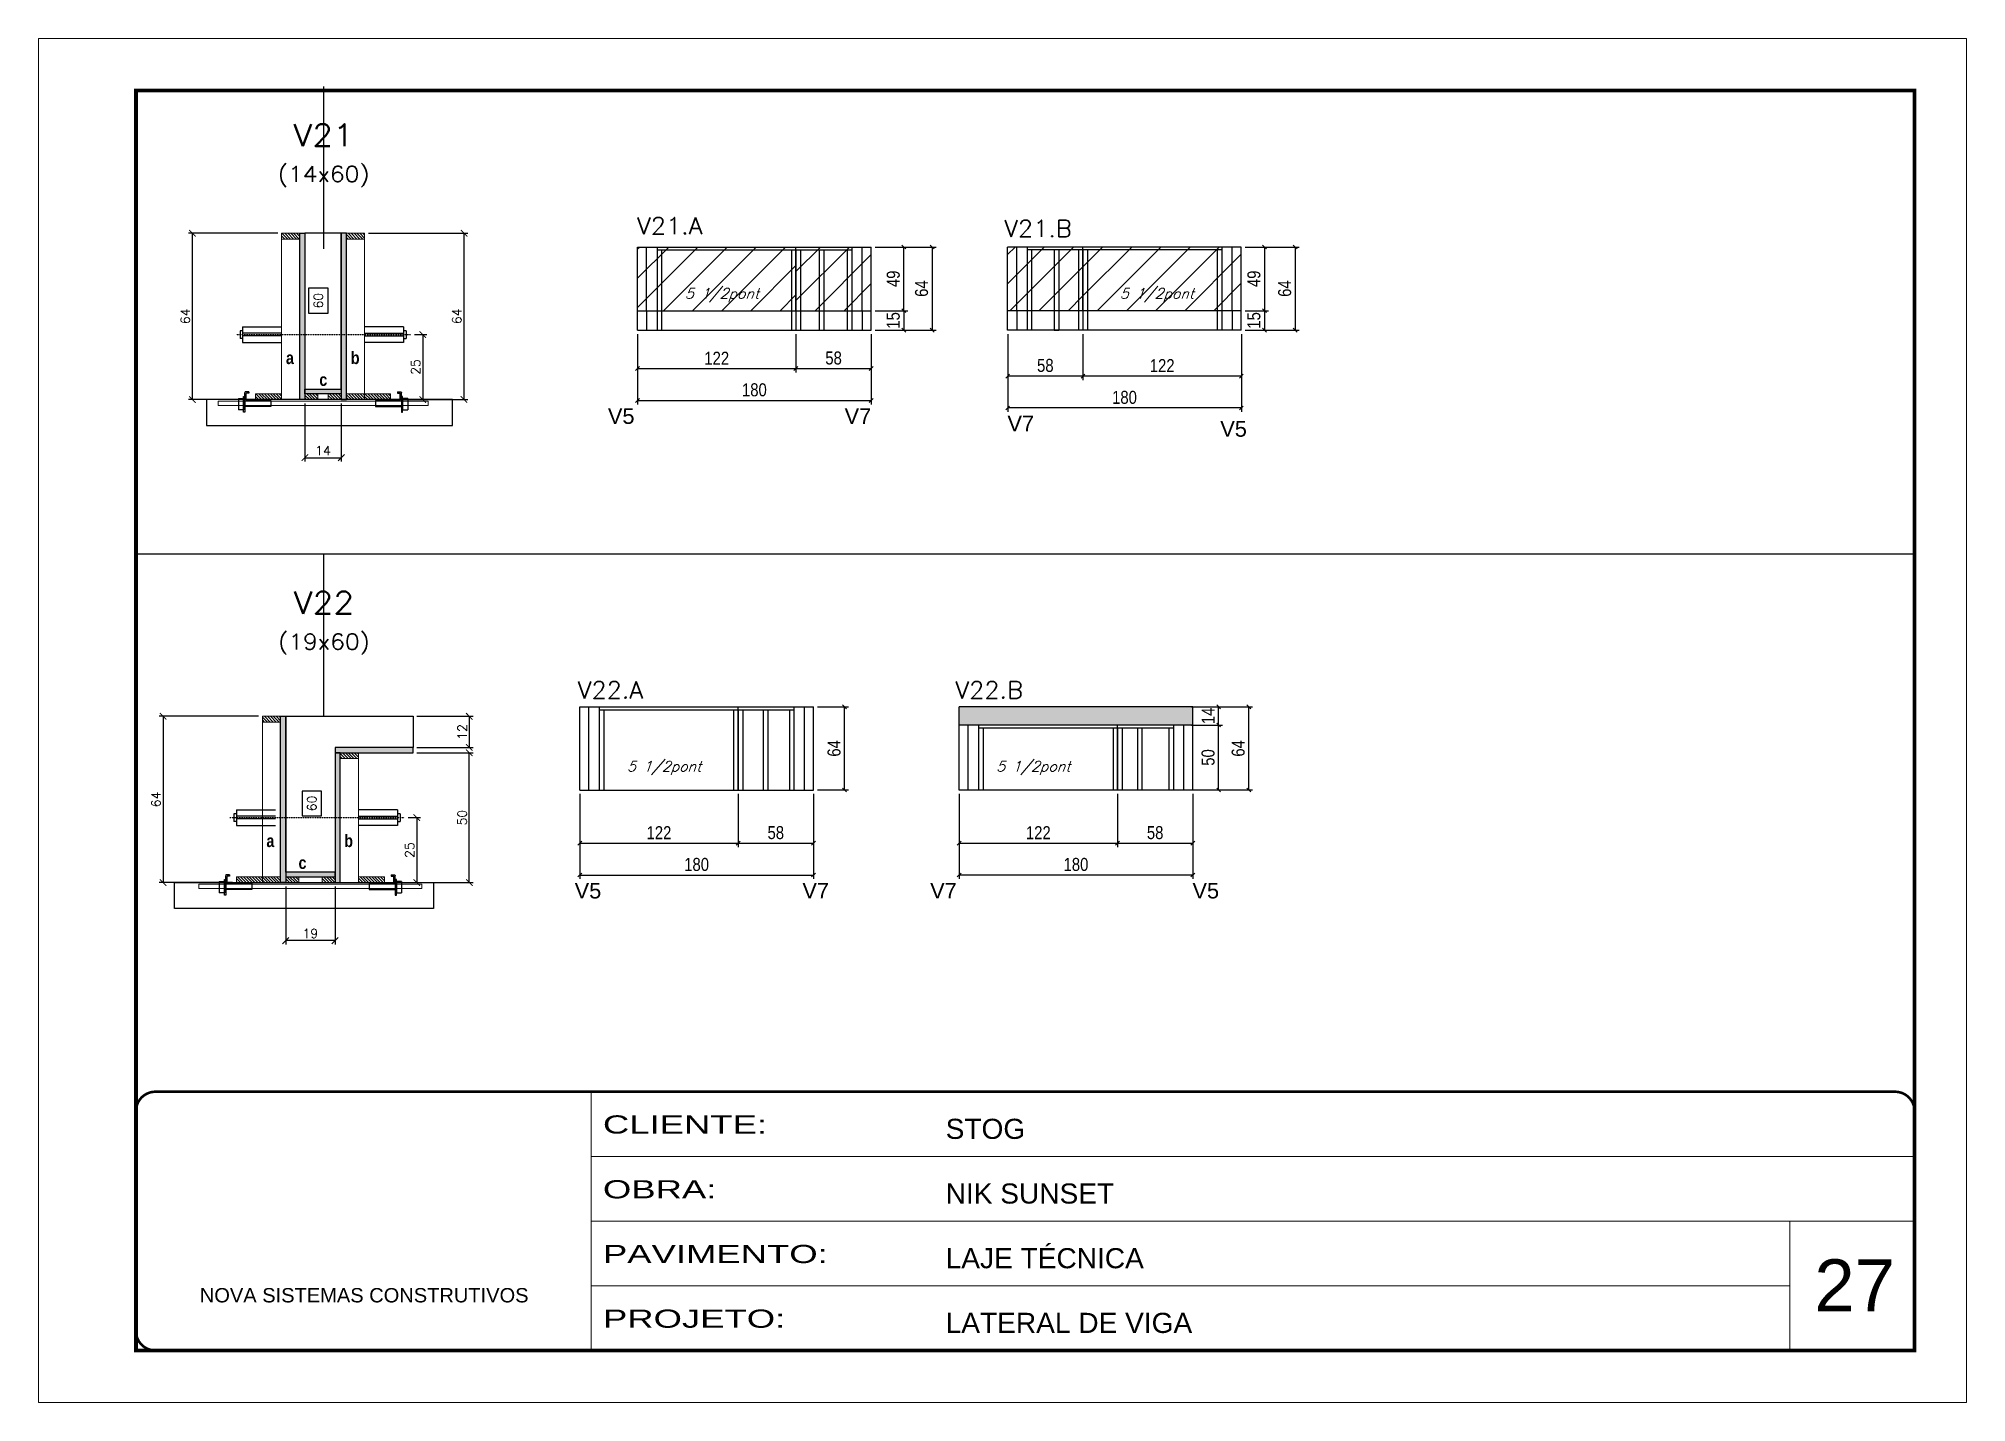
# Model space of a CAD drawing. Extents: x -10448 to -1189, y -11772 to 17235.
# Drawn here: x -7265 to -5780, y 8903 to 9953 of the extents above; entities that cross this region are included whole.
import ezdxf
from ezdxf.enums import TextEntityAlignment as Align

# ---------------------------------------------------------------- set-up
doc = ezdxf.new("R2010")
doc.units = 0
for name, pattern in [('CONTINUO', [0]), ('DASHED', [0.75, 0.5, -0.25]), ('HIDDEN', [0.375, 0.25, -0.125])]:
    doc.linetypes.add(name, pattern=pattern)
for name, color, linetype in [('5', 5, 'Continuous'), ('barrote', 251, 'Continuous'), ('COTA', 241, 'Continuous'), ('Cota Seção (2x)', 4, 'Continuous'), ('detalhes', 4, 'Continuous'), ('Painéis', 200, 'Continuous'), ('presilha', 1, 'Continuous'), ('SARR_2.2x7', 40, 'Continuous'), ('SARR_3.5x7', 81, 'Continuous'), ('TENSOR', 3, 'Continuous'), ('texto', 7, 'Continuous'), ('Texto de Titulo', 7, 'Continuous'), ('Texto Qtd Sarr', 242, 'Continuous')]:
    doc.layers.add(name, color=color, linetype=linetype)
for name, color, linetype, lineweight in [('CARIMBO', 255, 'Continuous', 9), ('CONCRETO', 251, 'Continuous', 25), ('Folhas', 255, 'Continuous', 9), ('Hachura', 251, 'Continuous', 9), ('Madeira', 126, 'Continuous', 18), ('SARRAFO DE PRESSAO', 251, 'DASHED', 9), ('SCO-___-LAJ', 2, 'Continuous', 0), ('Texto Seção', 7, 'Continuous', 15)]:
    doc.layers.add(name, color=color, linetype=linetype, lineweight=lineweight)
doc.styles.add('ARIAL', font='arial.ttf')
doc.styles.add('COTA TECNICA', font='techl___.ttf', dxfattribs={"height": 10})
doc.styles.add('REGUA-120', font='ROMANS.shx', dxfattribs={"height": 15})
doc.styles.add('Romans', font='romans.shx')
doc.styles.get("Standard").update_dxf_attribs({"font": 'arial.ttf'})
doc.styles.add('TECNICA', font='techb___.ttf', dxfattribs={"height": 10})
doc.styles.add('Tecnologia', font='')
doc.styles.get('Tecnologia').set_extended_font_data('Forgotten Futurist')
doc.dimstyles.new('Cota Seção (2x)', dxfattribs={"dimtxt": 7, "dimasz": 5, "dimexe": 3, "dimexo": 3, "dimgap": 2, "dimtad": 3, "dimdec": 1, "dimlfac": 0.5, "dimzin": 12, "dimdsep": 46, "dimtxsty": 'Romans', "dimblk": 'ARCHTICK', "dimcen": 0, "dimclrd": 4, "dimclre": 4, "dimclrt": 1, "dimadec": 1, "dimazin": 3, "dimtfac": 1, "dimtdec": 1, "dimtmove": 0, "dimatfit": 3, "dimldrblk": 'OBLIQUE', "dimfxl": 1, "dimtolj": 1, "dimtzin": 12, "dimarcsym": 0})
doc.dimstyles.new('Cota Seção interna', dxfattribs={"dimtxt": 7, "dimasz": 6, "dimexe": 0.18, "dimexo": 2, "dimgap": -4, "dimtad": 3, "dimdec": 1, "dimlfac": 0.5, "dimzin": 12, "dimdsep": 46, "dimtxsty": 'Romans', "dimblk": 'ARCHTICK', "dimcen": 0.09, "dimse1": 1, "dimse2": 1, "dimsd1": 1, "dimsd2": 1, "dimclrd": 180, "dimclre": 5, "dimclrt": 1, "dimadec": 0, "dimazin": 3, "dimtfac": 1, "dimtdec": 1, "dimtofl": 0, "dimtmove": 0, "dimatfit": 3, "dimldrblk": 'ARCHTICK', "dimfxl": 1, "dimtolj": 1, "dimtzin": 0, "dimarcsym": 0})
doc.dimstyles.new('PAINEL', dxfattribs={"dimtxt": 10, "dimasz": 3, "dimexe": 3, "dimexo": 3, "dimgap": 3, "dimtad": 1, "dimdec": 1, "dimzin": 12, "dimdsep": 46, "dimtxsty": 'COTA TECNICA', "dimblk1": 'OBLIQUE', "dimblk2": 'OBLIQUE', "dimsah": 1, "dimcen": 0.9, "dimclrd": 4, "dimclre": 4, "dimclrt": 240, "dimadec": 1, "dimazin": 3, "dimtfac": 1, "dimtdec": 1, "dimtmove": 0, "dimatfit": 3, "dimfxl": 1, "dimtolj": 1, "dimtzin": 12, "dimarcsym": 0})
pattern_1 = [(45, (-136499.044, -14900.686), (-11.2253202, 11.2253202), [])]
pattern_2 = [(315, (15499.9627, 1073.3594), (1.12253202, 1.12253202), [])]

msp = doc.modelspace()

# ---------------------------------------------------------------- texts
at = {"layer": '5', "linetype": 'Continuous'}
for s, rotation, p in [('V5', 0.00004, (-6826.23, 9656.13)), ('V7', 0.00004, (-6643.9, 9656.13)), ('V7', 359.99996, (-6518.47, 9650.39)), ('V5', 0.00004, (-6354.53, 9646.25)), ('V5', 0.00004, (-6851.84, 9290.76)), ('V7', 0.00004, (-6676.41, 9290.76)), ('V7', 359.99996, (-6578.01, 9290.76)), ('V5', 359.99996, (-6375.96, 9290.76))]:
    msp.add_text(s, height=12, rotation=rotation, dxfattribs=at).set_placement(p)
at = {"layer": 'CARIMBO', "style": 'ARIAL'}
msp.add_text('27', height=40, dxfattribs=at).set_placement((-5896.92, 8972.92))
at = {"layer": 'detalhes', "style": 'TECNICA'}
for s, p in [('b', (-7024.25, 9702.2)), ('a', (-7074.21, 9702.19)), ('c', (-7048.51, 9685.36)), ('a', (-7089.28, 9330.33)), ('b', (-7029.31, 9330.34)), ('c', (-7064.54, 9313.5))]:
    msp.add_text(s, height=9.6, dxfattribs=at).set_placement(p)
at = {"layer": 'texto', "color": 2, "char_height": 8, "attachment_point": 5, "style": 'Romans'}
for insert in [(-6738.39, 9755.23), (-6403.35, 9755.23), (-6782.92, 9391.2), (-6498.57, 9391.2)]:
    msp.add_mtext('{\\Q19;\\C256;5 1/2pont}', dxfattribs=dict(at, insert=insert))
at = {"layer": 'Texto Seção', "style": 'REGUA-120', "width": 1.05}
for s, p in [('V21.A', (-6803.72, 9802.13)), ('V21.B', (-6520.93, 9800.02)), ('V22.A', (-6849.42, 9444.81)), ('V22.B', (-6558.51, 9444.81))]:
    msp.add_text(s, height=13, dxfattribs=at).set_placement(p)

# ---------------------------------------------------------------- blocks, each defined once
blk = doc.blocks.new('9999999999')
at = {"color": 30, "linetype": 'CONTINUO'}
for p, q in [((98564.6, 34230.2), (98564.6, 34429.4)), ((98564.6, 34379.6), (99584, 34379.6)), ((98564.6, 34329.8), (99488, 34329.8)), ((99584, 34329.8), (99488, 34329.8)), ((99488, 34329.8), (99488, 34230.2)), ((98564.6, 34280), (99488, 34280))]:
    blk.add_line(p, q, dxfattribs=at)
at = {"color": 30, "linetype": 'CONTINUO', "const_width": 2}
blk.add_lwpolyline([(99584, 34230.2), (99584, 34414.4, 0.414214), (99569, 34429.4), (98229, 34429.4, 0.414214), (98214, 34414.4), (98214, 34245.2, 0.414214), (98229, 34230.2), (99584, 34230.2)], format="xyb", dxfattribs=at)
at = {"layer": 'Folhas'}
blk.add_lwpolyline([(98139, 34190.2), (99624, 34190.2), (99624, 35240.2), (98139, 35240.2)], close=True, dxfattribs=at)
at = {"layer": 'Folhas', "color": 30, "const_width": 3}
blk.add_lwpolyline([(98214, 34230.2), (99584, 34230.2), (99584, 35200.2), (98214, 35200.2)], close=True, dxfattribs=at)
at = {"color": 7, "linetype": 'Continuous', "ltscale": 5, "style": 'ARIAL'}
for s, height, p in [('STOG', 15.48, (98837.7, 34393.1)), ('NIK SUNSET', 15.48, (98837.7, 34343.3)), ('LAJE TÉCNICA', 15.483, (98837.7, 34293.5)), ('NOVA SISTEMAS CONSTRUTIVOS', 11.059, (98263.2, 34267.2)), ('LATERAL DE VIGA', 15.483, (98837.7, 34243.7))]:
    blk.add_text(s, height=height, dxfattribs=at).set_placement(p)
at = {"layer": 'Folhas', "color": 7, "style": 'Tecnologia', "width": 1.5}
for s, p in [('CLIENTE:', (98573.7, 34397.2)), ('OBRA:', (98573.7, 34347.3)), ('PAVIMENTO:', (98573.7, 34297.5)), ('PROJETO:', (98573.7, 34247.7))]:
    blk.add_text(s, height=14, dxfattribs=at).set_placement(p)
blk = doc.blocks.new('_ArchTick')
at = {"color": 0, "linetype": 'ByBlock', "const_width": 0.15}
blk.add_lwpolyline([(-0.5, -0.5), (0.5, 0.5)], dxfattribs=at)
blk = doc.blocks.new('*D825')
at = {"layer": 'COTA', "color": 4, "lineweight": -2, "transparency": 16777216}
for p, q in [((-7080.6, 9802.9), (-7149.3, 9802.9)), ((-7146.3, 9674.9), (-7146.3, 9802.9)), ((-7100.6, 9674.9), (-7149.3, 9674.9))]:
    blk.add_line(p, q, dxfattribs=at)
at = {"layer": 'Defpoints', "color": 0, "transparency": 16777216}
for p in [(-7146.3, 9802.9), (-7077.6, 9802.9), (-7097.6, 9674.9)]:
    blk.add_point(p, dxfattribs=at)
at = {"layer": 'COTA', "color": 4, "lineweight": -2, "transparency": 16777216, "xscale": 5, "yscale": 5, "zscale": 5}
for p, rotation in [((-7146.3, 9802.9), 90), ((-7146.3, 9674.9), 270)]:
    blk.add_blockref('_ArchTick', p, dxfattribs=dict(at, rotation=rotation))
at = {"layer": 'COTA', "color": 1, "transparency": 16777216, "insert": (-7151.8, 9738.9), "char_height": 7, "attachment_point": 5, "rotation": 90, "style": 'Romans'}
blk.add_mtext('\\A1;64', dxfattribs=at)
blk = doc.blocks.new('_Oblique')
at = {"color": 0, "linetype": 'ByBlock', "lineweight": -2}
blk.add_line((-0.5, -0.5), (0.5, 0.5), dxfattribs=at)
blk = doc.blocks.new('*D826')
at = {"layer": 'Cota Seção (2x)', "color": 180, "lineweight": -2, "transparency": 16777216}
for p, q in [((-7041.8, 9760.5), (-7056.8, 9760.5)), ((-7056.8, 9760.5), (-7056.8, 9741.5)), ((-7041.8, 9741.5), (-7041.8, 9760.5)), ((-7056.8, 9741.5), (-7041.8, 9741.5))]:
    blk.add_line(p, q, dxfattribs=at)
at = {"layer": 'Defpoints', "color": 0, "transparency": 16777216}
for p in [(-7059.6, 9802.9), (-7037.8, 9802.9), (-7059.6, 9682.9)]:
    blk.add_point(p, dxfattribs=at)
at = {"layer": 'Cota Seção (2x)', "color": 1, "transparency": 16777216, "insert": (-7049.3, 9751), "char_height": 7, "attachment_point": 5, "rotation": 90, "style": 'Romans'}
blk.add_mtext('\\A1;60', dxfattribs=at)
blk = doc.blocks.new('*D827')
at = {"layer": 'COTA', "color": 4, "lineweight": -2, "transparency": 16777216}
for p, q in [((-7010.6, 9802.9), (-6934.1, 9802.9)), ((-6937.1, 9802.9), (-6937.1, 9674.9)), ((-6990.6, 9674.9), (-6934.1, 9674.9))]:
    blk.add_line(p, q, dxfattribs=at)
at = {"layer": 'Defpoints', "color": 0, "transparency": 16777216}
for p in [(-7013.6, 9802.9), (-6993.6, 9674.9), (-6937.1, 9674.9)]:
    blk.add_point(p, dxfattribs=at)
at = {"layer": 'COTA', "color": 4, "lineweight": -2, "transparency": 16777216, "xscale": 5, "yscale": 5, "zscale": 5}
for p, rotation in [((-6937.1, 9802.9), 90), ((-6937.1, 9674.9), 270)]:
    blk.add_blockref('_ArchTick', p, dxfattribs=dict(at, rotation=rotation))
at = {"layer": 'COTA', "color": 1, "transparency": 16777216, "insert": (-6942.6, 9738.9), "char_height": 7, "attachment_point": 5, "rotation": 90, "style": 'Romans'}
blk.add_mtext('\\A1;64', dxfattribs=at)
blk = doc.blocks.new('PRESILHA METÁLICA 1')
at = {"layer": 'presilha'}
for p, q in [((0, 13), (6, 13)), ((0, 13), (0, 0)), ((6, 0), (0, 0)), ((6, 15.5), (7.5, 15.5)), ((6, -2.5), (6, 15.5)), ((6, 13), (6, 0)), ((7.5, 10.6), (7.5, 19.9)), ((7.5, 15.5), (7.5, -2.5)), ((37.5, 4.1), (7.5, 4.1)), ((12, 21), (8.6, 21)), ((9, 11.6), (9, 18.9)), ((12, 19.5), (9.6, 19.5)), ((37.5, 11), (9.6, 11)), ((12, 21), (12, 19.5)), ((37.5, 11), (37.5, 4.1)), ((7.5, -2.5), (6, -2.5))]:
    blk.add_line(p, q, dxfattribs=at)
for centre, radius, start, end in [((8.6, 19.9), 1.14, 90, 180), ((9.6, 18.9), 0.57, 90, 180), ((9.6, 11.6), 0.57, 180, 270)]:
    blk.add_arc(centre, radius, start, end, dxfattribs=at)
blk = doc.blocks.new('*D828')
at = {"layer": 'COTA', "color": 4, "lineweight": -2, "transparency": 16777216}
for p, q in [((-7059.6, 9671.9), (-7059.6, 9627.1)), ((-7031.6, 9671.9), (-7031.6, 9627.1)), ((-7059.6, 9630.1), (-7031.6, 9630.1))]:
    blk.add_line(p, q, dxfattribs=at)
at = {"layer": 'Defpoints', "color": 0, "transparency": 16777216}
for p in [(-7059.6, 9674.9), (-7031.6, 9674.9), (-7031.6, 9630.1)]:
    blk.add_point(p, dxfattribs=at)
at = {"layer": 'COTA', "color": 4, "lineweight": -2, "transparency": 16777216, "xscale": 5, "yscale": 5, "zscale": 5, "rotation": 180}
blk.add_blockref('_ArchTick', (-7059.6, 9630.1), dxfattribs=at)
at = {"layer": 'COTA', "color": 4, "lineweight": -2, "transparency": 16777216, "xscale": 5, "yscale": 5, "zscale": 5}
blk.add_blockref('_ArchTick', (-7031.6, 9630.1), dxfattribs=at)
at = {"layer": 'COTA', "color": 1, "transparency": 16777216, "insert": (-7045.6, 9635.6), "char_height": 7, "attachment_point": 5, "style": 'Romans'}
blk.add_mtext('\\A1;14', dxfattribs=at)
blk = doc.blocks.new('*D837')
at = {"layer": 'COTA', "color": 4, "lineweight": -2, "transparency": 16777216}
for p, q in [((-6975.3, 9724.9), (-6965.8, 9724.9)), ((-6968.8, 9724.9), (-6968.8, 9674.9)), ((-6990.6, 9674.9), (-6965.8, 9674.9))]:
    blk.add_line(p, q, dxfattribs=at)
at = {"layer": 'Defpoints', "color": 0, "transparency": 16777216}
for p in [(-6978.3, 9724.9), (-6993.6, 9674.9), (-6968.8, 9674.9)]:
    blk.add_point(p, dxfattribs=at)
at = {"layer": 'COTA', "color": 4, "lineweight": -2, "transparency": 16777216, "xscale": 5, "yscale": 5, "zscale": 5}
for p, rotation in [((-6968.8, 9724.9), 90), ((-6968.8, 9674.9), 270)]:
    blk.add_blockref('_ArchTick', p, dxfattribs=dict(at, rotation=rotation))
at = {"layer": 'COTA', "color": 1, "transparency": 16777216, "insert": (-6974.3, 9699.9), "char_height": 7, "attachment_point": 5, "rotation": 90, "style": 'Romans'}
blk.add_mtext('\\A1;25', dxfattribs=at)
blk = doc.blocks.new('titulo1')
at = {"layer": 'Defpoints', "color": 252, "linetype": 'HIDDEN', "ltscale": 2}
blk.add_line((0, 0), (0, 125), dxfattribs=at)
at = {"layer": 'Defpoints', "style": 'Romans', "oblique": 15}
blk.add_attdef('FOLHA', text='', height=10, dxfattribs=at).set_placement((0, 15.6), align=Align.MIDDLE_CENTER)
at = {"layer": 'Texto Qtd Sarr', "color": 3, "style": 'Romans', "oblique": 15}
for tag, height, p in [('TITULO', 17, (0, 71.4)), ('SEÇÃO', 12, (0, 41.5))]:
    blk.add_attdef(tag, text='', height=height, dxfattribs=at).set_placement(p, align=Align.MIDDLE_CENTER)
blk = doc.blocks.new('*D829')
at = {"layer": 'COTA', "color": 4, "linetype": 'ByBlock', "lineweight": -2, "transparency": 16777216}
for p, q in [((-6803.4, 9725.3), (-6803.4, 9695.7)), ((-6681.4, 9725.3), (-6681.4, 9695.7)), ((-6803.4, 9698.7), (-6681.4, 9698.7))]:
    blk.add_line(p, q, dxfattribs=at)
at = {"layer": 'Defpoints', "color": 0, "linetype": 'ByBlock', "transparency": 16777216}
for p in [(-6803.4, 9728.3), (-6681.4, 9728.3), (-6681.4, 9698.7)]:
    blk.add_point(p, dxfattribs=at)
at = {"layer": 'COTA', "color": 4, "linetype": 'ByBlock', "lineweight": -2, "transparency": 16777216, "xscale": 3, "yscale": 3, "zscale": 3, "rotation": 180}
blk.add_blockref('_Oblique', (-6803.4, 9698.7), dxfattribs=at)
at = {"layer": 'COTA', "color": 4, "linetype": 'ByBlock', "lineweight": -2, "transparency": 16777216, "xscale": 3, "yscale": 3, "zscale": 3}
blk.add_blockref('_Oblique', (-6681.4, 9698.7), dxfattribs=at)
at = {"layer": 'COTA', "color": 240, "linetype": 'ByBlock', "transparency": 16777216, "insert": (-6742.4, 9706.7), "char_height": 10, "attachment_point": 5, "style": 'COTA TECNICA'}
blk.add_mtext('\\A1;122', dxfattribs=at)
blk = doc.blocks.new('*D830')
at = {"layer": 'COTA', "color": 4, "linetype": 'ByBlock', "lineweight": -2, "transparency": 16777216}
for p, q in [((-6681.4, 9725.3), (-6681.4, 9695.7)), ((-6623.4, 9725.3), (-6623.4, 9695.7)), ((-6681.4, 9698.7), (-6623.4, 9698.7))]:
    blk.add_line(p, q, dxfattribs=at)
at = {"layer": 'Defpoints', "color": 0, "linetype": 'ByBlock', "transparency": 16777216}
for p in [(-6681.4, 9728.3), (-6623.4, 9728.3), (-6623.4, 9698.7)]:
    blk.add_point(p, dxfattribs=at)
at = {"layer": 'COTA', "color": 4, "linetype": 'ByBlock', "lineweight": -2, "transparency": 16777216, "xscale": 3, "yscale": 3, "zscale": 3, "rotation": 180}
blk.add_blockref('_Oblique', (-6681.4, 9698.7), dxfattribs=at)
at = {"layer": 'COTA', "color": 4, "linetype": 'ByBlock', "lineweight": -2, "transparency": 16777216, "xscale": 3, "yscale": 3, "zscale": 3}
blk.add_blockref('_Oblique', (-6623.4, 9698.7), dxfattribs=at)
at = {"layer": 'COTA', "color": 240, "linetype": 'ByBlock', "transparency": 16777216, "insert": (-6652.4, 9706.8), "char_height": 10, "attachment_point": 5, "style": 'COTA TECNICA'}
blk.add_mtext('\\A1;58', dxfattribs=at)
blk = doc.blocks.new('*D831')
at = {"layer": 'COTA', "color": 4, "linetype": 'ByBlock', "lineweight": -2, "transparency": 16777216}
for p, q in [((-6803.4, 9725.3), (-6803.4, 9671.1)), ((-6623.4, 9725.3), (-6623.4, 9671.1)), ((-6803.4, 9674.1), (-6623.4, 9674.1))]:
    blk.add_line(p, q, dxfattribs=at)
at = {"layer": 'Defpoints', "color": 0, "linetype": 'ByBlock', "transparency": 16777216}
for p in [(-6803.4, 9728.3), (-6623.4, 9728.3), (-6623.4, 9674.1)]:
    blk.add_point(p, dxfattribs=at)
at = {"layer": 'COTA', "color": 4, "linetype": 'ByBlock', "lineweight": -2, "transparency": 16777216, "xscale": 3, "yscale": 3, "zscale": 3, "rotation": 180}
blk.add_blockref('_Oblique', (-6803.4, 9674.1), dxfattribs=at)
at = {"layer": 'COTA', "color": 4, "linetype": 'ByBlock', "lineweight": -2, "transparency": 16777216, "xscale": 3, "yscale": 3, "zscale": 3}
blk.add_blockref('_Oblique', (-6623.4, 9674.1), dxfattribs=at)
at = {"layer": 'COTA', "color": 240, "linetype": 'ByBlock', "transparency": 16777216, "insert": (-6713.4, 9682.3), "char_height": 10, "attachment_point": 5, "style": 'COTA TECNICA'}
blk.add_mtext('\\A1;180', dxfattribs=at)
blk = doc.blocks.new('*D832')
at = {"layer": 'COTA', "color": 4, "linetype": 'ByBlock', "lineweight": -2, "transparency": 16777216}
for p, q in [((-6620.4, 9792.3), (-6595.3, 9792.3)), ((-6598.3, 9743.3), (-6598.3, 9792.3)), ((-6620.4, 9743.3), (-6595.3, 9743.3))]:
    blk.add_line(p, q, dxfattribs=at)
at = {"layer": 'Defpoints', "color": 0, "linetype": 'ByBlock', "transparency": 16777216}
for p in [(-6623.4, 9792.3), (-6598.3, 9792.3), (-6623.4, 9743.3)]:
    blk.add_point(p, dxfattribs=at)
at = {"layer": 'COTA', "color": 4, "linetype": 'ByBlock', "lineweight": -2, "transparency": 16777216, "xscale": 3, "yscale": 3, "zscale": 3}
for p, rotation in [((-6598.3, 9792.3), 90), ((-6598.3, 9743.3), 270)]:
    blk.add_blockref('_Oblique', p, dxfattribs=dict(at, rotation=rotation))
at = {"layer": 'COTA', "color": 240, "linetype": 'ByBlock', "transparency": 16777216, "insert": (-6606.4, 9767.8), "char_height": 10, "attachment_point": 5, "rotation": 90, "style": 'COTA TECNICA'}
blk.add_mtext('\\A1;49', dxfattribs=at)
blk = doc.blocks.new('*D833')
at = {"layer": 'COTA', "color": 4, "linetype": 'ByBlock', "lineweight": -2, "transparency": 16777216}
for p, q in [((-6460.3, 9725.3), (-6460.3, 9689.9)), ((-6338.3, 9725.3), (-6338.3, 9689.9)), ((-6338.3, 9692.9), (-6460.3, 9692.9))]:
    blk.add_line(p, q, dxfattribs=at)
at = {"layer": 'Defpoints', "color": 0, "linetype": 'ByBlock', "transparency": 16777216}
for p in [(-6460.3, 9728.3), (-6338.3, 9728.3), (-6460.3, 9692.9)]:
    blk.add_point(p, dxfattribs=at)
at = {"layer": 'COTA', "color": 4, "linetype": 'ByBlock', "lineweight": -2, "transparency": 16777216, "xscale": 3, "yscale": 3, "zscale": 3, "rotation": 180}
blk.add_blockref('_Oblique', (-6460.3, 9692.9), dxfattribs=at)
at = {"layer": 'COTA', "color": 4, "linetype": 'ByBlock', "lineweight": -2, "transparency": 16777216, "xscale": 3, "yscale": 3, "zscale": 3}
blk.add_blockref('_Oblique', (-6338.3, 9692.9), dxfattribs=at)
at = {"layer": 'COTA', "color": 240, "linetype": 'ByBlock', "transparency": 16777216, "insert": (-6399.3, 9701), "char_height": 10, "attachment_point": 5, "style": 'COTA TECNICA'}
blk.add_mtext('\\A1;122', dxfattribs=at)
blk = doc.blocks.new('*D834')
at = {"layer": 'COTA', "color": 4, "linetype": 'ByBlock', "lineweight": -2, "transparency": 16777216}
for p, q in [((-6518.3, 9725.3), (-6518.3, 9689.9)), ((-6460.3, 9725.3), (-6460.3, 9689.9)), ((-6460.3, 9692.9), (-6518.3, 9692.9))]:
    blk.add_line(p, q, dxfattribs=at)
at = {"layer": 'Defpoints', "color": 0, "linetype": 'ByBlock', "transparency": 16777216}
for p in [(-6518.3, 9728.3), (-6460.3, 9728.3), (-6518.3, 9692.9)]:
    blk.add_point(p, dxfattribs=at)
at = {"layer": 'COTA', "color": 4, "linetype": 'ByBlock', "lineweight": -2, "transparency": 16777216, "xscale": 3, "yscale": 3, "zscale": 3, "rotation": 180}
blk.add_blockref('_Oblique', (-6518.3, 9692.9), dxfattribs=at)
at = {"layer": 'COTA', "color": 4, "linetype": 'ByBlock', "lineweight": -2, "transparency": 16777216, "xscale": 3, "yscale": 3, "zscale": 3}
blk.add_blockref('_Oblique', (-6460.3, 9692.9), dxfattribs=at)
at = {"layer": 'COTA', "color": 240, "linetype": 'ByBlock', "transparency": 16777216, "insert": (-6489.3, 9701.1), "char_height": 10, "attachment_point": 5, "style": 'COTA TECNICA'}
blk.add_mtext('\\A1;58', dxfattribs=at)
blk = doc.blocks.new('*D835')
at = {"layer": 'COTA', "color": 4, "linetype": 'ByBlock', "lineweight": -2, "transparency": 16777216}
for p, q in [((-6518.3, 9725.3), (-6518.3, 9665.4)), ((-6338.3, 9725.3), (-6338.3, 9665.4)), ((-6338.3, 9668.4), (-6518.3, 9668.4))]:
    blk.add_line(p, q, dxfattribs=at)
at = {"layer": 'Defpoints', "color": 0, "linetype": 'ByBlock', "transparency": 16777216}
for p in [(-6518.3, 9728.3), (-6338.3, 9728.3), (-6518.3, 9668.4)]:
    blk.add_point(p, dxfattribs=at)
at = {"layer": 'COTA', "color": 4, "linetype": 'ByBlock', "lineweight": -2, "transparency": 16777216, "xscale": 3, "yscale": 3, "zscale": 3, "rotation": 180}
blk.add_blockref('_Oblique', (-6518.3, 9668.4), dxfattribs=at)
at = {"layer": 'COTA', "color": 4, "linetype": 'ByBlock', "lineweight": -2, "transparency": 16777216, "xscale": 3, "yscale": 3, "zscale": 3}
blk.add_blockref('_Oblique', (-6338.3, 9668.4), dxfattribs=at)
at = {"layer": 'COTA', "color": 240, "linetype": 'ByBlock', "transparency": 16777216, "insert": (-6428.3, 9676.5), "char_height": 10, "attachment_point": 5, "style": 'COTA TECNICA'}
blk.add_mtext('\\A1;180', dxfattribs=at)
blk = doc.blocks.new('*D836')
at = {"layer": 'COTA', "color": 4, "linetype": 'ByBlock', "lineweight": -2, "transparency": 16777216}
for p, q in [((-6335.3, 9792.3), (-6317.5, 9792.3)), ((-6320.5, 9792.3), (-6320.5, 9743.3)), ((-6335.3, 9743.3), (-6317.5, 9743.3))]:
    blk.add_line(p, q, dxfattribs=at)
at = {"layer": 'Defpoints', "color": 0, "linetype": 'ByBlock', "transparency": 16777216}
for p in [(-6338.3, 9792.3), (-6338.3, 9743.3), (-6320.5, 9743.3)]:
    blk.add_point(p, dxfattribs=at)
at = {"layer": 'COTA', "color": 4, "linetype": 'ByBlock', "lineweight": -2, "transparency": 16777216, "xscale": 3, "yscale": 3, "zscale": 3}
for p, rotation in [((-6320.5, 9792.3), 90), ((-6320.5, 9743.3), 270)]:
    blk.add_blockref('_Oblique', p, dxfattribs=dict(at, rotation=rotation))
at = {"layer": 'COTA', "color": 240, "linetype": 'ByBlock', "transparency": 16777216, "insert": (-6328.6, 9767.8), "char_height": 10, "attachment_point": 5, "rotation": 90, "style": 'COTA TECNICA'}
blk.add_mtext('\\A1;49', dxfattribs=at)
blk = doc.blocks.new('*D838')
at = {"layer": 'COTA', "color": 4, "lineweight": -2, "transparency": 16777216}
for p, q in [((-6620.4, 9743.3), (-6595.3, 9743.3)), ((-6598.3, 9743.3), (-6598.3, 9728.3)), ((-6620.4, 9728.3), (-6595.3, 9728.3))]:
    blk.add_line(p, q, dxfattribs=at)
at = {"layer": 'Defpoints', "color": 0, "transparency": 16777216}
for p in [(-6623.4, 9743.3), (-6623.4, 9728.3), (-6598.3, 9728.3)]:
    blk.add_point(p, dxfattribs=at)
at = {"layer": 'COTA', "color": 4, "lineweight": -2, "transparency": 16777216, "xscale": 3, "yscale": 3, "zscale": 3}
for p, rotation in [((-6598.3, 9743.3), 90), ((-6598.3, 9728.3), 270)]:
    blk.add_blockref('_Oblique', p, dxfattribs=dict(at, rotation=rotation))
at = {"layer": 'COTA', "color": 240, "transparency": 16777216, "insert": (-6606.4, 9735.8), "char_height": 10, "attachment_point": 5, "rotation": 90, "style": 'COTA TECNICA'}
blk.add_mtext('\\A1;15', dxfattribs=at)
blk = doc.blocks.new('*D839')
at = {"layer": 'COTA', "color": 4, "lineweight": -2, "transparency": 16777216}
for p, q in [((-6620.4, 9792.3), (-6573.5, 9792.3)), ((-6576.5, 9792.3), (-6576.5, 9728.3)), ((-6620.4, 9728.3), (-6573.5, 9728.3))]:
    blk.add_line(p, q, dxfattribs=at)
at = {"layer": 'Defpoints', "color": 0, "transparency": 16777216}
for p in [(-6623.4, 9792.3), (-6623.4, 9728.3), (-6576.5, 9728.3)]:
    blk.add_point(p, dxfattribs=at)
at = {"layer": 'COTA', "color": 4, "lineweight": -2, "transparency": 16777216, "xscale": 3, "yscale": 3, "zscale": 3}
for p, rotation in [((-6576.5, 9792.3), 90), ((-6576.5, 9728.3), 270)]:
    blk.add_blockref('_Oblique', p, dxfattribs=dict(at, rotation=rotation))
at = {"layer": 'COTA', "color": 240, "transparency": 16777216, "insert": (-6584.6, 9760.3), "char_height": 10, "attachment_point": 5, "rotation": 90, "style": 'COTA TECNICA'}
blk.add_mtext('\\A1;64', dxfattribs=at)
blk = doc.blocks.new('*D840')
at = {"layer": 'COTA', "color": 4, "lineweight": -2, "transparency": 16777216}
for p, q in [((-6335.3, 9743.3), (-6317.5, 9743.3)), ((-6320.5, 9743.3), (-6320.5, 9728.3)), ((-6335.3, 9728.3), (-6317.5, 9728.3))]:
    blk.add_line(p, q, dxfattribs=at)
at = {"layer": 'Defpoints', "color": 0, "transparency": 16777216}
for p in [(-6338.3, 9743.3), (-6338.3, 9728.3), (-6320.5, 9728.3)]:
    blk.add_point(p, dxfattribs=at)
at = {"layer": 'COTA', "color": 4, "lineweight": -2, "transparency": 16777216, "xscale": 3, "yscale": 3, "zscale": 3}
for p, rotation in [((-6320.5, 9743.3), 90), ((-6320.5, 9728.3), 270)]:
    blk.add_blockref('_Oblique', p, dxfattribs=dict(at, rotation=rotation))
at = {"layer": 'COTA', "color": 240, "transparency": 16777216, "insert": (-6328.6, 9735.8), "char_height": 10, "attachment_point": 5, "rotation": 90, "style": 'COTA TECNICA'}
blk.add_mtext('\\A1;15', dxfattribs=at)
blk = doc.blocks.new('*D841')
at = {"layer": 'COTA', "color": 4, "lineweight": -2, "transparency": 16777216}
for p, q in [((-6335.3, 9792.3), (-6293.8, 9792.3)), ((-6296.8, 9792.3), (-6296.8, 9728.3)), ((-6335.3, 9728.3), (-6293.8, 9728.3))]:
    blk.add_line(p, q, dxfattribs=at)
at = {"layer": 'Defpoints', "color": 0, "transparency": 16777216}
for p in [(-6338.3, 9792.3), (-6338.3, 9728.3), (-6296.8, 9728.3)]:
    blk.add_point(p, dxfattribs=at)
at = {"layer": 'COTA', "color": 4, "lineweight": -2, "transparency": 16777216, "xscale": 3, "yscale": 3, "zscale": 3}
for p, rotation in [((-6296.8, 9792.3), 90), ((-6296.8, 9728.3), 270)]:
    blk.add_blockref('_Oblique', p, dxfattribs=dict(at, rotation=rotation))
at = {"layer": 'COTA', "color": 240, "transparency": 16777216, "insert": (-6304.9, 9760.3), "char_height": 10, "attachment_point": 5, "rotation": 90, "style": 'COTA TECNICA'}
blk.add_mtext('\\A1;64', dxfattribs=at)
blk = doc.blocks.new('*D848')
at = {"layer": 'COTA', "color": 4, "lineweight": -2, "transparency": 16777216}
for p, q in [((-6973.4, 9431), (-6930, 9431)), ((-6933, 9431), (-6933, 9407)), ((-6973.4, 9407), (-6930, 9407))]:
    blk.add_line(p, q, dxfattribs=at)
at = {"layer": 'Defpoints', "color": 0, "transparency": 16777216}
for p in [(-6976.4, 9431), (-6976.4, 9407), (-6933, 9407)]:
    blk.add_point(p, dxfattribs=at)
at = {"layer": 'COTA', "color": 4, "lineweight": -2, "transparency": 16777216, "xscale": 5, "yscale": 5, "zscale": 5}
for p, rotation in [((-6933, 9431), 90), ((-6933, 9407), 270)]:
    blk.add_blockref('_ArchTick', p, dxfattribs=dict(at, rotation=rotation))
at = {"layer": 'COTA', "color": 1, "transparency": 16777216, "insert": (-6938.5, 9419), "char_height": 7, "attachment_point": 5, "rotation": 90, "style": 'Romans'}
blk.add_mtext('\\A1;12', dxfattribs=at)
blk = doc.blocks.new('*D849')
at = {"layer": 'COTA', "color": 4, "lineweight": -2, "transparency": 16777216}
for p, q in [((-6973.4, 9403), (-6930, 9403)), ((-6933, 9303), (-6933, 9403)), ((-6995.4, 9303), (-6930, 9303))]:
    blk.add_line(p, q, dxfattribs=at)
at = {"layer": 'Defpoints', "color": 0, "transparency": 16777216}
for p in [(-6976.4, 9403), (-6933, 9403), (-6998.4, 9303)]:
    blk.add_point(p, dxfattribs=at)
at = {"layer": 'COTA', "color": 4, "lineweight": -2, "transparency": 16777216, "xscale": 5, "yscale": 5, "zscale": 5}
for p, rotation in [((-6933, 9403), 90), ((-6933, 9303), 270)]:
    blk.add_blockref('_ArchTick', p, dxfattribs=dict(at, rotation=rotation))
at = {"layer": 'COTA', "color": 1, "transparency": 16777216, "insert": (-6938.5, 9353), "char_height": 7, "attachment_point": 5, "rotation": 90, "style": 'Romans'}
blk.add_mtext('\\A1;50', dxfattribs=at)
blk = doc.blocks.new('*D850')
at = {"layer": 'Cota Seção (2x)', "color": 180, "lineweight": -2, "transparency": 16777216}
for p, q in [((-7046.8, 9373.4), (-7061.8, 9373.4)), ((-7061.8, 9373.4), (-7061.8, 9354.4)), ((-7046.8, 9354.4), (-7046.8, 9373.4)), ((-7061.8, 9354.4), (-7046.8, 9354.4))]:
    blk.add_line(p, q, dxfattribs=at)
at = {"layer": 'Defpoints', "color": 0, "transparency": 16777216}
for p in [(-7074.7, 9431), (-7042.8, 9431), (-7074.7, 9311)]:
    blk.add_point(p, dxfattribs=at)
at = {"layer": 'Cota Seção (2x)', "color": 1, "transparency": 16777216, "insert": (-7054.3, 9363.9), "char_height": 7, "attachment_point": 5, "rotation": 90, "style": 'Romans'}
blk.add_mtext('\\A1;60', dxfattribs=at)
blk = doc.blocks.new('*D851')
at = {"layer": 'COTA', "color": 4, "lineweight": -2, "transparency": 16777216}
for p, q in [((-7095.4, 9431), (-7171.8, 9431)), ((-7168.8, 9431), (-7168.8, 9303)), ((-7115.4, 9303), (-7171.8, 9303))]:
    blk.add_line(p, q, dxfattribs=at)
at = {"layer": 'Defpoints', "color": 0, "transparency": 16777216}
for p in [(-7092.4, 9431), (-7168.8, 9303), (-7112.4, 9303)]:
    blk.add_point(p, dxfattribs=at)
at = {"layer": 'COTA', "color": 4, "lineweight": -2, "transparency": 16777216, "xscale": 5, "yscale": 5, "zscale": 5}
for p, rotation in [((-7168.8, 9431), 90), ((-7168.8, 9303), 270)]:
    blk.add_blockref('_ArchTick', p, dxfattribs=dict(at, rotation=rotation))
at = {"layer": 'COTA', "color": 1, "transparency": 16777216, "insert": (-7174.3, 9367), "char_height": 7, "attachment_point": 5, "rotation": 90, "style": 'Romans'}
blk.add_mtext('\\A1;64', dxfattribs=at)
blk = doc.blocks.new('*D852')
at = {"layer": 'COTA', "color": 4, "lineweight": -2, "transparency": 16777216}
for p, q in [((-7074.4, 9300), (-7074.4, 9255.3)), ((-7036.4, 9300), (-7036.4, 9255.3)), ((-7036.4, 9258.3), (-7074.4, 9258.3))]:
    blk.add_line(p, q, dxfattribs=at)
at = {"layer": 'Defpoints', "color": 0, "transparency": 16777216}
for p in [(-7074.4, 9303), (-7036.4, 9303), (-7074.4, 9258.3)]:
    blk.add_point(p, dxfattribs=at)
at = {"layer": 'COTA', "color": 4, "lineweight": -2, "transparency": 16777216, "xscale": 5, "yscale": 5, "zscale": 5, "rotation": 180}
blk.add_blockref('_ArchTick', (-7074.4, 9258.3), dxfattribs=at)
at = {"layer": 'COTA', "color": 4, "lineweight": -2, "transparency": 16777216, "xscale": 5, "yscale": 5, "zscale": 5}
blk.add_blockref('_ArchTick', (-7036.4, 9258.3), dxfattribs=at)
at = {"layer": 'COTA', "color": 1, "transparency": 16777216, "insert": (-7055.4, 9263.8), "char_height": 7, "attachment_point": 5, "style": 'Romans'}
blk.add_mtext('\\A1;19', dxfattribs=at)
blk = doc.blocks.new('*D853')
at = {"layer": 'COTA', "color": 4, "linetype": 'ByBlock', "lineweight": -2, "transparency": 16777216}
for p, q in [((-6847.9, 9371.3), (-6847.9, 9330.3)), ((-6725.9, 9371.3), (-6725.9, 9330.3)), ((-6847.9, 9333.3), (-6725.9, 9333.3))]:
    blk.add_line(p, q, dxfattribs=at)
at = {"layer": 'Defpoints', "color": 0, "linetype": 'ByBlock', "transparency": 16777216}
for p in [(-6847.9, 9374.3), (-6725.9, 9374.3), (-6725.9, 9333.3)]:
    blk.add_point(p, dxfattribs=at)
at = {"layer": 'COTA', "color": 4, "linetype": 'ByBlock', "lineweight": -2, "transparency": 16777216, "xscale": 3, "yscale": 3, "zscale": 3, "rotation": 180}
blk.add_blockref('_Oblique', (-6847.9, 9333.3), dxfattribs=at)
at = {"layer": 'COTA', "color": 4, "linetype": 'ByBlock', "lineweight": -2, "transparency": 16777216, "xscale": 3, "yscale": 3, "zscale": 3}
blk.add_blockref('_Oblique', (-6725.9, 9333.3), dxfattribs=at)
at = {"layer": 'COTA', "color": 240, "linetype": 'ByBlock', "transparency": 16777216, "insert": (-6786.9, 9341.4), "char_height": 10, "attachment_point": 5, "style": 'COTA TECNICA'}
blk.add_mtext('\\A1;122', dxfattribs=at)
blk = doc.blocks.new('*D854')
at = {"layer": 'COTA', "color": 4, "linetype": 'ByBlock', "lineweight": -2, "transparency": 16777216}
for p, q in [((-6725.9, 9371.3), (-6725.9, 9330.3)), ((-6667.9, 9371.3), (-6667.9, 9330.3)), ((-6725.9, 9333.3), (-6667.9, 9333.3))]:
    blk.add_line(p, q, dxfattribs=at)
at = {"layer": 'Defpoints', "color": 0, "linetype": 'ByBlock', "transparency": 16777216}
for p in [(-6725.9, 9374.3), (-6667.9, 9374.3), (-6667.9, 9333.3)]:
    blk.add_point(p, dxfattribs=at)
at = {"layer": 'COTA', "color": 4, "linetype": 'ByBlock', "lineweight": -2, "transparency": 16777216, "xscale": 3, "yscale": 3, "zscale": 3, "rotation": 180}
blk.add_blockref('_Oblique', (-6725.9, 9333.3), dxfattribs=at)
at = {"layer": 'COTA', "color": 4, "linetype": 'ByBlock', "lineweight": -2, "transparency": 16777216, "xscale": 3, "yscale": 3, "zscale": 3}
blk.add_blockref('_Oblique', (-6667.9, 9333.3), dxfattribs=at)
at = {"layer": 'COTA', "color": 240, "linetype": 'ByBlock', "transparency": 16777216, "insert": (-6696.9, 9341.4), "char_height": 10, "attachment_point": 5, "style": 'COTA TECNICA'}
blk.add_mtext('\\A1;58', dxfattribs=at)
blk = doc.blocks.new('*D856')
at = {"layer": 'COTA', "color": 4, "linetype": 'ByBlock', "lineweight": -2, "transparency": 16777216}
for p, q in [((-6847.9, 9371.3), (-6847.9, 9305.8)), ((-6667.9, 9371.3), (-6667.9, 9305.8)), ((-6847.9, 9308.8), (-6667.9, 9308.8))]:
    blk.add_line(p, q, dxfattribs=at)
at = {"layer": 'Defpoints', "color": 0, "linetype": 'ByBlock', "transparency": 16777216}
for p in [(-6847.9, 9374.3), (-6667.9, 9374.3), (-6667.9, 9308.8)]:
    blk.add_point(p, dxfattribs=at)
at = {"layer": 'COTA', "color": 4, "linetype": 'ByBlock', "lineweight": -2, "transparency": 16777216, "xscale": 3, "yscale": 3, "zscale": 3, "rotation": 180}
blk.add_blockref('_Oblique', (-6847.9, 9308.8), dxfattribs=at)
at = {"layer": 'COTA', "color": 4, "linetype": 'ByBlock', "lineweight": -2, "transparency": 16777216, "xscale": 3, "yscale": 3, "zscale": 3}
blk.add_blockref('_Oblique', (-6667.9, 9308.8), dxfattribs=at)
at = {"layer": 'COTA', "color": 240, "linetype": 'ByBlock', "transparency": 16777216, "insert": (-6757.9, 9316.9), "char_height": 10, "attachment_point": 5, "style": 'COTA TECNICA'}
blk.add_mtext('\\A1;180', dxfattribs=at)
blk = doc.blocks.new('*D842')
at = {"layer": 'COTA', "color": 4, "linetype": 'ByBlock', "lineweight": -2, "transparency": 16777216}
for p, q in [((-6664.9, 9438.3), (-6640.9, 9438.3)), ((-6643.9, 9374.3), (-6643.9, 9438.3)), ((-6664.9, 9374.3), (-6640.9, 9374.3))]:
    blk.add_line(p, q, dxfattribs=at)
at = {"layer": 'Defpoints', "color": 0, "linetype": 'ByBlock', "transparency": 16777216}
for p in [(-6667.9, 9438.3), (-6643.9, 9438.3), (-6667.9, 9374.3)]:
    blk.add_point(p, dxfattribs=at)
at = {"layer": 'COTA', "color": 4, "linetype": 'ByBlock', "lineweight": -2, "transparency": 16777216, "xscale": 3, "yscale": 3, "zscale": 3}
for p, rotation in [((-6643.9, 9438.3), 90), ((-6643.9, 9374.3), 270)]:
    blk.add_blockref('_Oblique', p, dxfattribs=dict(at, rotation=rotation))
at = {"layer": 'COTA', "color": 240, "linetype": 'ByBlock', "transparency": 16777216, "insert": (-6652, 9406.3), "char_height": 10, "attachment_point": 5, "rotation": 90, "style": 'COTA TECNICA'}
blk.add_mtext('\\A1;64', dxfattribs=at)
blk = doc.blocks.new('*D843')
at = {"layer": 'COTA', "color": 4, "linetype": 'ByBlock', "lineweight": -2, "transparency": 16777216}
for p, q in [((-6555.7, 9371.3), (-6555.7, 9330.3)), ((-6433.7, 9371.3), (-6433.7, 9330.3)), ((-6555.7, 9333.3), (-6433.7, 9333.3))]:
    blk.add_line(p, q, dxfattribs=at)
at = {"layer": 'Defpoints', "color": 0, "linetype": 'ByBlock', "transparency": 16777216}
for p in [(-6555.7, 9374.3), (-6433.7, 9374.3), (-6433.7, 9333.3)]:
    blk.add_point(p, dxfattribs=at)
at = {"layer": 'COTA', "color": 4, "linetype": 'ByBlock', "lineweight": -2, "transparency": 16777216, "xscale": 3, "yscale": 3, "zscale": 3, "rotation": 180}
blk.add_blockref('_Oblique', (-6555.7, 9333.3), dxfattribs=at)
at = {"layer": 'COTA', "color": 4, "linetype": 'ByBlock', "lineweight": -2, "transparency": 16777216, "xscale": 3, "yscale": 3, "zscale": 3}
blk.add_blockref('_Oblique', (-6433.7, 9333.3), dxfattribs=at)
at = {"layer": 'COTA', "color": 240, "linetype": 'ByBlock', "transparency": 16777216, "insert": (-6494.7, 9341.4), "char_height": 10, "attachment_point": 5, "style": 'COTA TECNICA'}
blk.add_mtext('\\A1;122', dxfattribs=at)
blk = doc.blocks.new('*D844')
at = {"layer": 'COTA', "color": 4, "linetype": 'ByBlock', "lineweight": -2, "transparency": 16777216}
for p, q in [((-6433.7, 9371.3), (-6433.7, 9330.3)), ((-6375.7, 9371.3), (-6375.7, 9330.3)), ((-6433.7, 9333.3), (-6375.7, 9333.3))]:
    blk.add_line(p, q, dxfattribs=at)
at = {"layer": 'Defpoints', "color": 0, "linetype": 'ByBlock', "transparency": 16777216}
for p in [(-6433.7, 9374.3), (-6375.7, 9374.3), (-6375.7, 9333.3)]:
    blk.add_point(p, dxfattribs=at)
at = {"layer": 'COTA', "color": 4, "linetype": 'ByBlock', "lineweight": -2, "transparency": 16777216, "xscale": 3, "yscale": 3, "zscale": 3, "rotation": 180}
blk.add_blockref('_Oblique', (-6433.7, 9333.3), dxfattribs=at)
at = {"layer": 'COTA', "color": 4, "linetype": 'ByBlock', "lineweight": -2, "transparency": 16777216, "xscale": 3, "yscale": 3, "zscale": 3}
blk.add_blockref('_Oblique', (-6375.7, 9333.3), dxfattribs=at)
at = {"layer": 'COTA', "color": 240, "linetype": 'ByBlock', "transparency": 16777216, "insert": (-6404.7, 9341.4), "char_height": 10, "attachment_point": 5, "style": 'COTA TECNICA'}
blk.add_mtext('\\A1;58', dxfattribs=at)
blk = doc.blocks.new('*D855')
at = {"layer": 'COTA', "color": 4, "linetype": 'ByBlock', "lineweight": -2, "transparency": 16777216}
for p, q in [((-6555.7, 9371.3), (-6555.7, 9305.8)), ((-6375.7, 9371.3), (-6375.7, 9305.8)), ((-6375.7, 9308.8), (-6555.7, 9308.8))]:
    blk.add_line(p, q, dxfattribs=at)
at = {"layer": 'Defpoints', "color": 0, "linetype": 'ByBlock', "transparency": 16777216}
for p in [(-6555.7, 9374.3), (-6375.7, 9374.3), (-6555.7, 9308.8)]:
    blk.add_point(p, dxfattribs=at)
at = {"layer": 'COTA', "color": 4, "linetype": 'ByBlock', "lineweight": -2, "transparency": 16777216, "xscale": 3, "yscale": 3, "zscale": 3, "rotation": 180}
blk.add_blockref('_Oblique', (-6555.7, 9308.8), dxfattribs=at)
at = {"layer": 'COTA', "color": 4, "linetype": 'ByBlock', "lineweight": -2, "transparency": 16777216, "xscale": 3, "yscale": 3, "zscale": 3}
blk.add_blockref('_Oblique', (-6375.7, 9308.8), dxfattribs=at)
at = {"layer": 'COTA', "color": 240, "linetype": 'ByBlock', "transparency": 16777216, "insert": (-6465.7, 9316.9), "char_height": 10, "attachment_point": 5, "style": 'COTA TECNICA'}
blk.add_mtext('\\A1;180', dxfattribs=at)
blk = doc.blocks.new('*D845')
at = {"layer": 'COTA', "color": 4, "linetype": 'ByBlock', "lineweight": -2, "transparency": 16777216}
for p, q in [((-6376.7, 9424.3), (-6352.8, 9424.3)), ((-6355.8, 9374.3), (-6355.8, 9424.3)), ((-6376.7, 9374.3), (-6352.8, 9374.3))]:
    blk.add_line(p, q, dxfattribs=at)
at = {"layer": 'Defpoints', "color": 0, "linetype": 'ByBlock', "transparency": 16777216}
for p in [(-6379.7, 9424.3), (-6355.8, 9424.3), (-6379.7, 9374.3)]:
    blk.add_point(p, dxfattribs=at)
at = {"layer": 'COTA', "color": 4, "linetype": 'ByBlock', "lineweight": -2, "transparency": 16777216, "xscale": 3, "yscale": 3, "zscale": 3}
for p, rotation in [((-6355.8, 9424.3), 90), ((-6355.8, 9374.3), 270)]:
    blk.add_blockref('_Oblique', p, dxfattribs=dict(at, rotation=rotation))
at = {"layer": 'COTA', "color": 240, "linetype": 'ByBlock', "transparency": 16777216, "insert": (-6363.9, 9399.3), "char_height": 10, "attachment_point": 5, "rotation": 90, "style": 'COTA TECNICA'}
blk.add_mtext('\\A1;50', dxfattribs=at)
blk = doc.blocks.new('*D846')
at = {"layer": 'COTA', "color": 4, "linetype": 'ByBlock', "lineweight": -2, "transparency": 16777216}
for p, q in [((-6376.7, 9438.3), (-6352.8, 9438.3)), ((-6355.8, 9424.3), (-6355.8, 9438.3)), ((-6376.7, 9424.3), (-6352.8, 9424.3))]:
    blk.add_line(p, q, dxfattribs=at)
at = {"layer": 'Defpoints', "color": 0, "linetype": 'ByBlock', "transparency": 16777216}
for p in [(-6379.7, 9438.3), (-6355.8, 9438.3), (-6379.7, 9424.3)]:
    blk.add_point(p, dxfattribs=at)
at = {"layer": 'COTA', "color": 4, "linetype": 'ByBlock', "lineweight": -2, "transparency": 16777216, "xscale": 3, "yscale": 3, "zscale": 3}
for p, rotation in [((-6355.8, 9438.3), 90), ((-6355.8, 9424.3), 270)]:
    blk.add_blockref('_Oblique', p, dxfattribs=dict(at, rotation=rotation))
at = {"layer": 'COTA', "color": 240, "linetype": 'ByBlock', "transparency": 16777216, "insert": (-6363.8, 9431.3), "char_height": 10, "attachment_point": 5, "rotation": 90, "style": 'COTA TECNICA'}
blk.add_mtext('\\A1;14', dxfattribs=at)
blk = doc.blocks.new('*D847')
at = {"layer": 'COTA', "color": 4, "linetype": 'ByBlock', "lineweight": -2, "transparency": 16777216}
for p, q in [((-6376.7, 9438.3), (-6329.6, 9438.3)), ((-6332.6, 9374.3), (-6332.6, 9438.3)), ((-6376.7, 9374.3), (-6329.6, 9374.3))]:
    blk.add_line(p, q, dxfattribs=at)
at = {"layer": 'Defpoints', "color": 0, "linetype": 'ByBlock', "transparency": 16777216}
for p in [(-6379.7, 9438.3), (-6332.6, 9438.3), (-6379.7, 9374.3)]:
    blk.add_point(p, dxfattribs=at)
at = {"layer": 'COTA', "color": 4, "linetype": 'ByBlock', "lineweight": -2, "transparency": 16777216, "xscale": 3, "yscale": 3, "zscale": 3}
for p, rotation in [((-6332.6, 9438.3), 90), ((-6332.6, 9374.3), 270)]:
    blk.add_blockref('_Oblique', p, dxfattribs=dict(at, rotation=rotation))
at = {"layer": 'COTA', "color": 240, "linetype": 'ByBlock', "transparency": 16777216, "insert": (-6340.7, 9406.3), "char_height": 10, "attachment_point": 5, "rotation": 90, "style": 'COTA TECNICA'}
blk.add_mtext('\\A1;64', dxfattribs=at)
blk = doc.blocks.new('*D857')
at = {"layer": 'COTA', "color": 4, "lineweight": -2, "transparency": 16777216}
for p, q in [((-6980.1, 9353), (-6970.5, 9353)), ((-6973.5, 9353), (-6973.5, 9303)), ((-6995.4, 9303), (-6970.5, 9303))]:
    blk.add_line(p, q, dxfattribs=at)
at = {"layer": 'Defpoints', "color": 0, "transparency": 16777216}
for p in [(-6983.1, 9353), (-6998.4, 9303), (-6973.5, 9303)]:
    blk.add_point(p, dxfattribs=at)
at = {"layer": 'COTA', "color": 4, "lineweight": -2, "transparency": 16777216, "xscale": 5, "yscale": 5, "zscale": 5}
for p, rotation in [((-6973.5, 9353), 90), ((-6973.5, 9303), 270)]:
    blk.add_blockref('_ArchTick', p, dxfattribs=dict(at, rotation=rotation))
at = {"layer": 'COTA', "color": 1, "transparency": 16777216, "insert": (-6979, 9328), "char_height": 7, "attachment_point": 5, "rotation": 90, "style": 'Romans'}
blk.add_mtext('\\A1;25', dxfattribs=at)

# ---------------------------------------------------------------- dimensions: what is measured, and where the dimension line sits
at = {"layer": 'COTA'}
for base, p1, p2, angle, dimstyle, picture, middle in [((-7146.26, 9802.87), (-7097.59, 9674.87), (-7077.59, 9802.87), 90, 'Cota Seção (2x)', '*D825', (-7151.76, 9738.87)), ((-6937.14, 9674.87), (-7013.59, 9802.87), (-6993.59, 9674.87), 90, 'Cota Seção (2x)', '*D827', (-6942.64, 9738.87)), ((-6576.52, 9728.3), (-6623.39, 9792.3), (-6623.39, 9728.3), 90, 'PAINEL', '*D839', (-6584.62, 9760.3)), ((-6296.81, 9728.3), (-6338.35, 9792.3), (-6338.35, 9728.3), 90, 'PAINEL', '*D841', (-6304.91, 9760.3)), ((-6968.79, 9674.87), (-6978.29, 9724.86), (-6993.59, 9674.87), 90, 'Cota Seção (2x)', '*D837', (-6974.29, 9699.86)), ((-7168.81, 9303), (-7092.35, 9431), (-7112.35, 9303), 90, 'Cota Seção (2x)', '*D851', (-7174.31, 9367)), ((-6932.98, 9407), (-6976.35, 9431), (-6976.35, 9407), 90, 'Cota Seção (2x)', '*D848', (-6938.48, 9419)), ((-6932.98, 9403), (-6998.35, 9303), (-6976.35, 9403), 90, 'Cota Seção (2x)', '*D849', (-6938.48, 9353)), ((-6973.55, 9303), (-6983.05, 9353), (-6998.35, 9303), 90, 'Cota Seção (2x)', '*D857', (-6979.05, 9328)), ((-7074.35, 9258.28), (-7036.35, 9303), (-7074.35, 9303), 180, 'Cota Seção (2x)', '*D852', (-7055.35, 9263.78))]:
    dim = msp.add_linear_dim(base=base, p1=p1, p2=p2, angle=angle, dimstyle=dimstyle, dxfattribs=at)
    dim.commit()
    dim.dimension.update_dxf_attribs({"geometry": picture, "text_midpoint": middle})
at = {"layer": 'COTA', "linetype": 'ByBlock'}
for base, p1, p2, angle, picture, middle in [((-6598.27, 9792.3), (-6623.39, 9743.3), (-6623.39, 9792.3), 90, '*D832', (-6606.37, 9767.8)), ((-6320.48, 9743.3), (-6338.35, 9792.3), (-6338.35, 9743.3), 90, '*D836', (-6328.58, 9767.8)), ((-6518.35, 9692.95), (-6460.35, 9728.3), (-6518.35, 9728.3), 180, '*D834', (-6489.35, 9701.08)), ((-6518.35, 9668.4), (-6338.35, 9728.3), (-6518.35, 9728.3), 180, '*D835', (-6428.35, 9676.52)), ((-6460.35, 9692.95), (-6338.35, 9728.3), (-6460.35, 9728.3), 180, '*D833', (-6399.35, 9701)), ((-6643.93, 9438.27), (-6667.92, 9374.27), (-6667.92, 9438.27), 90, '*D842', (-6652.03, 9406.27)), ((-6332.6, 9438.27), (-6379.75, 9374.27), (-6379.75, 9438.27), 90, '*D847', (-6340.7, 9406.27)), ((-6355.76, 9424.27), (-6379.75, 9374.27), (-6379.75, 9424.27), 90, '*D845', (-6363.87, 9399.27)), ((-6555.65, 9308.77), (-6375.65, 9374.27), (-6555.65, 9374.27), 180, '*D855', (-6465.65, 9316.89))]:
    dim = msp.add_linear_dim(base=base, p1=p1, p2=p2, angle=angle, dimstyle='PAINEL', dxfattribs=at)
    dim.commit()
    dim.dimension.update_dxf_attribs({"geometry": picture, "text_midpoint": middle})
at = {"layer": 'COTA'}
for base, p1, p2, picture, middle in [((-6598.27, 9728.3), (-6623.39, 9743.3), (-6623.39, 9728.3), '*D838', (-6598.27, 9735.8)), ((-6320.48, 9728.3), (-6338.35, 9743.3), (-6338.35, 9728.3), '*D840', (-6320.48, 9735.8))]:
    dim = msp.add_linear_dim(base=base, p1=p1, p2=p2, angle=90, dimstyle='PAINEL', dxfattribs=at)
    dim.commit()
    dim.dimension.update_dxf_attribs({"geometry": picture, "text_midpoint": middle, "dimtype": 160})
at = {"layer": 'COTA', "linetype": 'ByBlock'}
for base, p1, p2, picture, middle in [((-6681.39, 9698.69), (-6803.39, 9728.3), (-6681.39, 9728.3), '*D829', (-6742.39, 9706.75)), ((-6623.39, 9674.14), (-6803.39, 9728.3), (-6623.39, 9728.3), '*D831', (-6713.39, 9682.27)), ((-6623.39, 9698.69), (-6681.39, 9728.3), (-6623.39, 9728.3), '*D830', (-6652.39, 9706.82)), ((-6725.92, 9333.31), (-6847.92, 9374.27), (-6725.92, 9374.27), '*D853', (-6786.92, 9341.37)), ((-6667.92, 9308.77), (-6847.92, 9374.27), (-6667.92, 9374.27), '*D856', (-6757.92, 9316.89)), ((-6667.92, 9333.31), (-6725.92, 9374.27), (-6667.92, 9374.27), '*D854', (-6696.92, 9341.45)), ((-6433.65, 9333.31), (-6555.65, 9374.27), (-6433.65, 9374.27), '*D843', (-6494.65, 9341.37)), ((-6375.65, 9333.31), (-6433.65, 9374.27), (-6375.65, 9374.27), '*D844', (-6404.65, 9341.45))]:
    dim = msp.add_linear_dim(base=base, p1=p1, p2=p2, dimstyle='PAINEL', dxfattribs=at)
    dim.commit()
    dim.dimension.update_dxf_attribs({"geometry": picture, "text_midpoint": middle})
at = {"layer": 'COTA'}
dim = msp.add_linear_dim(base=(-7031.59, 9630.14), p1=(-7059.59, 9674.87), p2=(-7031.59, 9674.87), dimstyle='Cota Seção (2x)', dxfattribs=at)
dim.commit()
dim.dimension.update_dxf_attribs({"geometry": '*D828', "text_midpoint": (-7045.59, 9635.64)})
at = {"layer": 'COTA', "linetype": 'ByBlock'}
dim = msp.add_linear_dim(base=(-6355.76, 9438.27), p1=(-6379.75, 9424.27), p2=(-6379.75, 9438.27), angle=90, dimstyle='PAINEL', dxfattribs=at)
dim.commit()
dim.dimension.update_dxf_attribs({"geometry": '*D846', "text_midpoint": (-6355.76, 9431.27), "dimtype": 160})
at = {"layer": 'Cota Seção (2x)'}
for base, p1, p2, picture, middle in [((-7037.78, 9802.87), (-7059.59, 9682.87), (-7059.59, 9802.87), '*D826', (-7037.78, 9751.02)), ((-7042.84, 9431), (-7074.66, 9311), (-7074.66, 9431), '*D850', (-7042.84, 9363.93))]:
    dim = msp.add_linear_dim(base=base, p1=p1, p2=p2, angle=90, dimstyle='Cota Seção interna', dxfattribs=at)
    dim.commit()
    dim.dimension.update_dxf_attribs({"geometry": picture, "text_midpoint": middle, "dimtype": 160})

# ---------------------------------------------------------------- hatches: boundary and pattern name
at = {"layer": 'COTA', "linetype": 'ByBlock'}
h = msp.add_hatch(dxfattribs=at)
h.set_pattern_fill('AR-CONC', color=256, scale=0.03)
h.set_pattern_definition([(50, (-139510.1105, -11869.4756), (5.46554007, -0.47817257), [0.5715, -6.2865]), (355, (-139510.1105, -11869.4756), (-1.05730264, 5.73170536), [0.4572, -5.02921753]), (100.4514447, (-139509.655, -11869.5154), (4.40823741, 5.25353256), [0.48570026, -5.34270734]), (46.1842, (-139510.1105, -11867.9516), (8.13237123, -1.26126984), [0.85725, -9.42975]), (96.6355576, (-139509.433, -11868.057), (7.122124, 7.42278374), [0.7285507, -8.01406824]), (351.184151, (-139510.1105, -11867.9516), (7.122124, 7.42278374), [0.685799, -7.54379196]), (21, (-139509.3485, -11868.3326), (4.54843174, -3.06795595), [0.5715, -6.2865]), (326, (-139509.3485, -11868.3326), (1.85406085, 5.52563898), [0.4572, -5.0292]), (71.451445, (-139508.9695, -11868.588), (6.40249258, 2.45768307), [0.48570026, -5.34269813]), (37.5, (-139510.1105, -11869.4756), (0.092658098, 2.536651166), [0, -4.96824, 0, -5.1054, 0, -5.04825]), (7.5, (-139510.1105, -11869.4756), (2.004589875, 3.005417245), [0, -2.91084, 0, -4.85394, 0, -1.92405]), (327.5, (-139511.8098, -11869.4756), (4.067717855, -0.17186232), [0, -1.905, 0, -5.9436, 0, -7.8867]), (317.5, (-139512.5718, -11869.4756), (4.44387544, 0.76279473), [0, -2.4765, 0, -3.94716, 0, -5.6007])])
h.paths.add_polyline_path([(-6375.65, 9424.27), (-6375.65, 9438.27), (-6555.65, 9438.27), (-6555.65, 9424.27)])
at = {"layer": 'Hachura'}
h = msp.add_hatch(dxfattribs=at)
h.set_pattern_fill('ANSI31', color=256, scale=0.5, angle=90, style=0)
h.set_pattern_definition([(135, (-30310.2141, 18106.1099), (-1.12253202, -1.12253202), [])])
h.paths.add_polyline_path([(-7077.59, 9802.87), (-7077.59, 9798.47), (-7063.59, 9798.47), (-7063.59, 9802.87)])
h = msp.add_hatch(color=256, dxfattribs=at)
h.dxf.hatch_style = 1
h.paths.add_polyline_path([(-7063.59, 9802.87), (-7059.59, 9802.87), (-7059.59, 9674.87), (-7063.59, 9674.87)])
h = msp.add_hatch(color=256, dxfattribs=at)
h.dxf.hatch_style = 1
h.paths.add_polyline_path([(-7027.59, 9802.87), (-7031.59, 9802.87), (-7031.59, 9674.87), (-7027.59, 9674.87)])
h = msp.add_hatch(dxfattribs=at)
h.set_pattern_fill('ANSI31', color=256, scale=0.5, angle=270, style=0)
h.set_pattern_definition([(315, (15659.0263, 1317.6224), (1.12253202, 1.12253202), [])])
h.paths.add_polyline_path([(-7013.59, 9802.87), (-7013.59, 9798.47), (-7027.59, 9798.47), (-7027.59, 9802.87)])
at = {"layer": 'Hachura', "linetype": 'ByBlock'}
h = msp.add_hatch(dxfattribs=at)
h.set_pattern_fill('ANSI31', color=256, scale=5)
h.set_pattern_definition([(45, (-136429.037, -14900.686), (-11.2253202, 11.2253202), [])])
h.paths.add_polyline_path([(-6803.39, 9792.3), (-6803.39, 9743.3), (-6681.39, 9743.3), (-6681.39, 9792.3)])
h = msp.add_hatch(dxfattribs=at)
h.set_pattern_fill('ANSI31', color=256, scale=5)
h.set_pattern_definition([(45, (-136424.537, -14900.686), (-11.2253202, 11.2253202), [])])
h.paths.add_polyline_path([(-6623.39, 9792.3), (-6681.39, 9792.3), (-6681.39, 9743.3), (-6623.39, 9743.3)])
h = msp.add_hatch(dxfattribs=at)
h.set_pattern_fill('ANSI31', color=256, scale=5)
h.set_pattern_definition(pattern_1)
h.paths.add_polyline_path([(-6460.35, 9792.3), (-6518.35, 9792.3), (-6518.35, 9743.3), (-6460.35, 9743.3)])
h = msp.add_hatch(dxfattribs=at)
h.set_pattern_fill('ANSI31', color=256, scale=5)
h.set_pattern_definition(pattern_1)
h.paths.add_polyline_path([(-6338.35, 9792.3), (-6460.35, 9792.3), (-6460.35, 9743.3), (-6338.35, 9743.3)])
at = {"layer": 'Hachura'}
h = msp.add_hatch(color=256, dxfattribs=at)
h.dxf.hatch_style = 1
h.paths.add_polyline_path([(-7059.59, 9679.27), (-7059.59, 9682.87), (-7031.59, 9682.87), (-7031.59, 9679.27)])
h = msp.add_hatch(dxfattribs=at)
h.set_pattern_fill('ANSI31', color=256, scale=0.5, angle=270, style=0)
h.set_pattern_definition([(315, (15505.0263, 1445.2224), (1.12253202, 1.12253202), [])])
h.paths.add_polyline_path([(-7097.59, 9674.87), (-7097.59, 9679.27), (-7077.59, 9679.27), (-7077.59, 9674.87)])
h = msp.add_hatch(dxfattribs=at)
h.set_pattern_fill('ANSI31', color=256, scale=0.5, angle=270, style=0)
h.set_pattern_definition([(315, (15515.0263, 1445.2224), (1.12253202, 1.12253202), [])])
h.paths.add_polyline_path([(-7059.59, 9674.87), (-7059.59, 9679.27), (-7049.59, 9679.27), (-7049.59, 9674.87)])
h = msp.add_hatch(dxfattribs=at)
h.set_pattern_fill('ANSI31', color=256, scale=0.5, angle=270, style=0)
h.set_pattern_definition([(315, (15481.0263, 1445.2224), (1.12253202, 1.12253202), [])])
h.paths.add_polyline_path([(-7041.59, 9674.87), (-7041.59, 9679.27), (-7031.59, 9679.27), (-7031.59, 9674.87)])
h = msp.add_hatch(dxfattribs=at)
h.set_pattern_fill('ANSI31', color=256, scale=0.5, angle=270, style=0)
h.set_pattern_definition([(315, (15659.0263, 1371.6224), (1.12253202, 1.12253202), [])])
h.paths.add_polyline_path([(-7013.59, 9674.87), (-7013.59, 9679.27), (-7027.59, 9679.27), (-7027.59, 9674.87)])
h = msp.add_hatch(dxfattribs=at)
h.set_pattern_fill('ANSI31', color=256, scale=0.5, angle=270, style=0)
h.set_pattern_definition([(315, (15515.0263, 1445.2224), (1.12253202, 1.12253202), [])])
h.paths.add_polyline_path([(-6993.59, 9674.87), (-6993.59, 9679.27), (-7013.59, 9679.27), (-7013.59, 9674.87)])
h = msp.add_hatch(dxfattribs=at)
h.set_pattern_fill('ANSI31', color=256, scale=0.5, angle=270, style=0)
h.set_pattern_definition([(315, (15643.9627, 945.7594), (1.12253202, 1.12253202), [])])
h.paths.add_polyline_path([(-7092.35, 9431), (-7092.35, 9426.6), (-7078.35, 9426.6), (-7078.35, 9431)])
h = msp.add_hatch(color=256, dxfattribs=at)
h.dxf.hatch_style = 1
h.paths.add_polyline_path([(-7078.35, 9431), (-7074.35, 9431), (-7074.35, 9303), (-7078.35, 9303)])
h = msp.add_hatch(color=256, dxfattribs=at)
h.dxf.hatch_style = 1
h.paths.add_polyline_path([(-6976.35, 9403), (-6976.35, 9407), (-7036.35, 9407), (-7036.35, 9403)])
h = msp.add_hatch(color=256, dxfattribs=at)
h.dxf.hatch_style = 1
h.paths.add_polyline_path([(-7032.35, 9403), (-7036.35, 9403), (-7036.35, 9303), (-7032.35, 9303)])
h = msp.add_hatch(dxfattribs=at)
h.set_pattern_fill('ANSI31', color=256, scale=0.5, angle=90, style=0)
h.set_pattern_definition([(135, (-30315.2776, 17706.2468), (-1.12253202, -1.12253202), [])])
h.paths.add_polyline_path([(-7018.35, 9403), (-7018.35, 9398.6), (-7032.35, 9398.6), (-7032.35, 9403)])
h = msp.add_hatch(color=256, dxfattribs=at)
h.dxf.hatch_style = 1
h.paths.add_polyline_path([(-7036.35, 9307.4), (-7036.35, 9311), (-7074.35, 9311), (-7074.35, 9307.4)])
h = msp.add_hatch(dxfattribs=at)
h.set_pattern_fill('ANSI31', color=256, scale=0.5, angle=270, style=0)
h.set_pattern_definition(pattern_2)
h.paths.add_polyline_path([(-7112.35, 9303), (-7112.35, 9307.4), (-7092.35, 9307.4), (-7092.35, 9303)])
h = msp.add_hatch(dxfattribs=at)
h.set_pattern_fill('ANSI31', color=256, scale=0.5, angle=270, style=0)
h.set_pattern_definition([(315, (15643.9627, 999.7594), (1.12253202, 1.12253202), [])])
h.paths.add_polyline_path([(-7092.35, 9303), (-7092.35, 9307.4), (-7078.35, 9307.4), (-7078.35, 9303)])
h = msp.add_hatch(dxfattribs=at)
h.set_pattern_fill('ANSI31', color=256, scale=0.5, angle=270, style=0)
h.set_pattern_definition([(315, (15465.9627, 1073.3594), (1.12253202, 1.12253202), [])])
h.paths.add_polyline_path([(-7064.35, 9303), (-7064.35, 9307.4), (-7074.35, 9307.4), (-7074.35, 9303)])
h = msp.add_hatch(dxfattribs=at)
h.set_pattern_fill('ANSI31', color=256, scale=0.5, angle=270, style=0)
h.set_pattern_definition([(315, (15509.9627, 1073.3594), (1.12253202, 1.12253202), [])])
h.paths.add_polyline_path([(-7036.35, 9303), (-7036.35, 9307.4), (-7046.35, 9307.4), (-7046.35, 9303)])
h = msp.add_hatch(dxfattribs=at)
h.set_pattern_fill('ANSI31', color=256, scale=0.5, angle=270, style=0)
h.set_pattern_definition(pattern_2)
h.paths.add_polyline_path([(-6998.35, 9303), (-6998.35, 9307.4), (-7018.35, 9307.4), (-7018.35, 9303)])

# ---------------------------------------------------------------- linework, layer by layer
at = {"ltscale": 3}
for p, q in [((-7109.59, 9727.86), (-7109.59, 9721.86)), ((-7107.59, 9727.86), (-7109.59, 9727.86)), ((-7107.59, 9730.86), (-7107.59, 9718.86)), ((-7107.59, 9730.86), (-7077.59, 9730.86)), ((-6983.59, 9730.86), (-7013.59, 9730.86)), ((-6983.59, 9730.86), (-6983.59, 9718.86)), ((-6981.59, 9727.86), (-6983.59, 9727.86)), ((-6981.59, 9727.86), (-6981.59, 9721.86)), ((-7107.59, 9721.86), (-7109.59, 9721.86)), ((-7077.59, 9725.86), (-7107.59, 9725.86)), ((-7077.59, 9723.86), (-7107.59, 9723.86)), ((-7107.59, 9718.86), (-7077.59, 9718.86)), ((-7013.59, 9725.86), (-6983.59, 9725.86)), ((-7013.59, 9723.86), (-6983.59, 9723.86)), ((-6983.59, 9718.86), (-7013.59, 9718.86)), ((-6983.59, 9721.86), (-6981.59, 9721.86)), ((-7114.35, 9356), (-7114.35, 9350)), ((-7112.35, 9356), (-7114.35, 9356)), ((-7112.35, 9359), (-7112.35, 9347)), ((-7112.35, 9359), (-7082.35, 9359)), ((-6988.35, 9359), (-7018.35, 9359)), ((-6988.35, 9359), (-6988.35, 9347)), ((-6986.35, 9356), (-6988.35, 9356)), ((-6986.35, 9356), (-6986.35, 9350)), ((-7112.35, 9350), (-7114.35, 9350)), ((-7082.35, 9354), (-7112.35, 9354)), ((-7082.35, 9352), (-7112.35, 9352)), ((-7112.35, 9347), (-7082.35, 9347)), ((-7018.35, 9354), (-6988.35, 9354)), ((-7018.35, 9352), (-6988.35, 9352)), ((-6988.35, 9347), (-7018.35, 9347)), ((-6988.35, 9350), (-6986.35, 9350))]:
    msp.add_line(p, q, dxfattribs=at)
at = {"layer": 'barrote'}
for points in [[(-7135.45, 9654.87), (-6945.87, 9654.87), (-6945.87, 9674.87), (-7135.45, 9674.87)], [(-6960.5, 9283), (-7160.08, 9283), (-7160.08, 9303), (-6960.5, 9303)]]:
    msp.add_lwpolyline(points, close=True, dxfattribs=at)
at = {"layer": 'CONCRETO'}
for points in [[(-7031.59, 9782.87), (-7031.59, 9802.87), (-7059.59, 9802.87), (-7059.59, 9740.87), (-7059.59, 9740.87), (-7059.59, 9682.87), (-7031.59, 9682.87), (-7031.59, 9782.87)], [(-7074.35, 9411), (-7074.35, 9431), (-6976.35, 9431), (-6976.35, 9407), (-7036.35, 9407), (-7036.35, 9311), (-7074.35, 9311), (-7074.35, 9411)]]:
    msp.add_lwpolyline(points, close=True, dxfattribs=at)
at = {"layer": 'COTA', "linetype": 'ByBlock'}
for p, q in [((-6803.39, 9743.3), (-6803.39, 9743.3)), ((-6338.35, 9743.3), (-6338.35, 9743.3)), ((-7189.78, 9556), (-5819.78, 9556)), ((-6375.65, 9438.27), (-6555.65, 9438.27)), ((-6555.65, 9424.27), (-6555.65, 9438.27)), ((-6375.65, 9424.27), (-6375.65, 9438.27))]:
    msp.add_line(p, q, dxfattribs=at)
at = {"layer": 'Madeira'}
for points in [[(-7077.59, 9802.87), (-7077.59, 9798.47), (-7063.59, 9798.47), (-7063.59, 9802.87)], [(-7077.59, 9674.87), (-7063.59, 9674.87), (-7063.59, 9802.87), (-7077.59, 9802.87)], [(-7013.59, 9802.87), (-7013.59, 9798.47), (-7027.59, 9798.47), (-7027.59, 9802.87)], [(-7013.59, 9802.87), (-7027.59, 9802.87), (-7027.59, 9674.87), (-7013.59, 9674.87)], [(-7097.59, 9674.87), (-7097.59, 9679.27), (-7077.59, 9679.27), (-7077.59, 9674.87)], [(-7059.59, 9674.87), (-7059.59, 9679.27), (-7049.59, 9679.27), (-7049.59, 9674.87)], [(-7041.59, 9674.87), (-7041.59, 9679.27), (-7031.59, 9679.27), (-7031.59, 9674.87)], [(-7013.59, 9674.87), (-7013.59, 9679.27), (-7027.59, 9679.27), (-7027.59, 9674.87)], [(-6993.59, 9674.87), (-6993.59, 9679.27), (-7013.59, 9679.27), (-7013.59, 9674.87)], [(-7092.35, 9431), (-7092.35, 9426.6), (-7078.35, 9426.6), (-7078.35, 9431)], [(-7092.35, 9431), (-7078.35, 9431), (-7078.35, 9303), (-7092.35, 9303)], [(-7018.35, 9403), (-7018.35, 9398.6), (-7032.35, 9398.6), (-7032.35, 9403)], [(-7018.35, 9303), (-7032.35, 9303), (-7032.35, 9403), (-7018.35, 9403)], [(-7112.35, 9303), (-7112.35, 9307.4), (-7092.35, 9307.4), (-7092.35, 9303)], [(-7092.35, 9303), (-7092.35, 9307.4), (-7078.35, 9307.4), (-7078.35, 9303)], [(-7064.35, 9303), (-7064.35, 9307.4), (-7074.35, 9307.4), (-7074.35, 9303)], [(-7036.35, 9303), (-7036.35, 9307.4), (-7046.35, 9307.4), (-7046.35, 9303)], [(-6998.35, 9303), (-6998.35, 9307.4), (-7018.35, 9307.4), (-7018.35, 9303)]]:
    msp.add_lwpolyline(points, close=True, dxfattribs=at)
at = {"layer": 'Painéis', "linetype": 'ByBlock'}
for p, q in [((-6803.39, 9792.3), (-6623.39, 9792.3)), ((-6803.39, 9728.3), (-6803.39, 9792.3)), ((-6681.39, 9743.3), (-6681.39, 9792.3)), ((-6623.39, 9728.3), (-6623.39, 9792.3)), ((-6338.35, 9792.3), (-6518.35, 9792.3)), ((-6518.35, 9728.3), (-6518.35, 9792.3)), ((-6460.35, 9743.3), (-6460.35, 9792.3)), ((-6338.35, 9728.3), (-6338.35, 9792.3)), ((-6803.39, 9743.3), (-6623.39, 9743.3)), ((-6338.35, 9743.3), (-6518.35, 9743.3)), ((-6803.39, 9728.3), (-6623.39, 9728.3)), ((-6338.35, 9728.3), (-6518.35, 9728.3)), ((-6847.92, 9438.27), (-6667.92, 9438.27)), ((-6847.92, 9374.27), (-6847.92, 9438.27)), ((-6725.92, 9374.27), (-6725.92, 9438.27)), ((-6667.92, 9374.27), (-6667.92, 9438.27)), ((-6375.65, 9424.27), (-6555.65, 9424.27)), ((-6555.65, 9374.27), (-6555.65, 9424.27)), ((-6433.65, 9374.27), (-6433.65, 9424.27)), ((-6375.65, 9374.27), (-6375.65, 9424.27)), ((-6847.92, 9374.27), (-6667.92, 9374.27)), ((-6847.92, 9374.27), (-6667.92, 9374.27)), ((-6433.65, 9374.27), (-6555.65, 9374.27)), ((-6375.65, 9374.27), (-6555.65, 9374.27))]:
    msp.add_line(p, q, dxfattribs=at)
at = {"layer": 'Painéis'}
for points in [[(-7063.59, 9802.87), (-7059.59, 9802.87), (-7059.59, 9674.87), (-7063.59, 9674.87)], [(-7027.59, 9802.87), (-7031.59, 9802.87), (-7031.59, 9674.87), (-7027.59, 9674.87)], [(-7059.59, 9679.27), (-7059.59, 9682.87), (-7031.59, 9682.87), (-7031.59, 9679.27)], [(-7078.35, 9431), (-7074.35, 9431), (-7074.35, 9303), (-7078.35, 9303)], [(-6976.35, 9403), (-6976.35, 9407), (-7036.35, 9407), (-7036.35, 9403)], [(-7032.35, 9403), (-7036.35, 9403), (-7036.35, 9303), (-7032.35, 9303)], [(-7036.35, 9307.4), (-7036.35, 9311), (-7074.35, 9311), (-7074.35, 9307.4)]]:
    msp.add_lwpolyline(points, close=True, dxfattribs=at)
at = {"layer": 'SARR_2.2x7', "linetype": 'Continuous'}
for p, q in [((-6796.39, 9743.3), (-6796.39, 9792.3)), ((-6788.39, 9790.1), (-6681.39, 9790.1)), ((-6681.39, 9790.1), (-6638.39, 9790.1)), ((-6630.39, 9743.3), (-6630.39, 9792.3)), ((-6511.35, 9743.3), (-6511.35, 9792.3)), ((-6460.35, 9790.1), (-6503.35, 9790.1)), ((-6353.35, 9790.1), (-6460.35, 9790.1)), ((-6345.35, 9743.3), (-6345.35, 9792.3)), ((-6796.39, 9743.3), (-6796.39, 9728.3)), ((-6630.39, 9743.3), (-6630.39, 9728.3)), ((-6511.35, 9743.3), (-6511.35, 9728.3)), ((-6345.35, 9743.3), (-6345.35, 9728.3)), ((-6840.92, 9374.27), (-6840.92, 9438.27)), ((-6832.92, 9436.07), (-6725.92, 9436.07)), ((-6725.92, 9436.07), (-6682.92, 9436.07)), ((-6674.92, 9374.27), (-6674.92, 9438.27)), ((-6548.65, 9374.27), (-6548.65, 9424.27)), ((-6540.65, 9422.07), (-6433.65, 9422.07)), ((-6433.65, 9422.07), (-6390.65, 9422.07)), ((-6382.65, 9374.27), (-6382.65, 9424.27))]:
    msp.add_line(p, q, dxfattribs=at)
at = {"layer": 'SARR_3.5x7'}
for p, q in [((-6788.39, 9792.3), (-6788.39, 9728.3)), ((-6784.89, 9790.1), (-6784.89, 9728.3)), ((-6684.89, 9790.1), (-6684.89, 9728.3)), ((-6681.39, 9790.1), (-6681.39, 9728.3)), ((-6677.89, 9790.1), (-6677.89, 9728.3)), ((-6663.41, 9790.1), (-6663.41, 9728.3)), ((-6659.91, 9790.1), (-6659.91, 9728.3)), ((-6641.89, 9790.1), (-6641.89, 9728.3)), ((-6638.39, 9792.3), (-6638.39, 9728.3)), ((-6503.35, 9792.3), (-6503.35, 9728.3)), ((-6499.85, 9790.1), (-6499.85, 9728.3)), ((-6482.39, 9790.1), (-6482.39, 9728.3)), ((-6478.89, 9790.1), (-6478.89, 9728.3)), ((-6463.85, 9790.1), (-6463.85, 9728.3)), ((-6460.35, 9790.1), (-6460.35, 9728.3)), ((-6456.85, 9790.1), (-6456.85, 9728.3)), ((-6356.85, 9790.1), (-6356.85, 9728.3)), ((-6353.35, 9792.3), (-6353.35, 9728.3)), ((-6788.39, 9728.3), (-6784.89, 9728.3)), ((-6684.89, 9728.3), (-6681.39, 9728.3)), ((-6681.39, 9728.3), (-6677.89, 9728.3)), ((-6663.41, 9728.3), (-6659.91, 9728.3)), ((-6641.89, 9728.3), (-6638.39, 9728.3)), ((-6499.85, 9728.3), (-6503.35, 9728.3)), ((-6482.39, 9728.3), (-6478.89, 9728.3)), ((-6460.35, 9728.3), (-6463.85, 9728.3)), ((-6456.85, 9728.3), (-6460.35, 9728.3)), ((-6353.35, 9728.3), (-6356.85, 9728.3)), ((-6832.92, 9438.27), (-6832.92, 9374.27)), ((-6829.42, 9436.07), (-6829.42, 9374.27)), ((-6729.42, 9436.07), (-6729.42, 9374.27)), ((-6725.92, 9436.07), (-6725.92, 9374.27)), ((-6722.42, 9436.07), (-6722.42, 9374.27)), ((-6706.65, 9436.07), (-6706.65, 9374.27)), ((-6703.15, 9436.07), (-6703.15, 9374.27)), ((-6686.42, 9436.07), (-6686.42, 9374.27)), ((-6682.92, 9438.27), (-6682.92, 9374.27)), ((-6540.65, 9424.27), (-6540.65, 9374.27)), ((-6537.15, 9422.07), (-6537.15, 9374.27)), ((-6437.15, 9422.07), (-6437.15, 9374.27)), ((-6433.65, 9422.07), (-6433.65, 9374.27)), ((-6430.15, 9422.07), (-6430.15, 9374.27)), ((-6418.39, 9422.07), (-6418.39, 9374.27)), ((-6414.89, 9422.07), (-6414.89, 9374.27)), ((-6394.15, 9422.07), (-6394.15, 9374.27)), ((-6390.65, 9424.27), (-6390.65, 9374.27)), ((-6832.92, 9374.27), (-6829.42, 9374.27)), ((-6729.42, 9374.27), (-6725.92, 9374.27)), ((-6725.92, 9374.27), (-6722.42, 9374.27)), ((-6686.42, 9374.27), (-6682.92, 9374.27)), ((-6537.15, 9374.27), (-6540.65, 9374.27)), ((-6505.65, 9374.27), (-6509.15, 9374.27)), ((-6502.15, 9374.27), (-6505.65, 9374.27)), ((-6390.65, 9374.27), (-6394.15, 9374.27))]:
    msp.add_line(p, q, dxfattribs=at)
at = {"layer": 'SCO-___-LAJ', "color": 1}
for points in [[(-7126.45, 9673.53), (-6964.74, 9673.53), (-6964.74, 9670.33), (-7126.45, 9670.33)], [(-6969.5, 9301.67), (-7141.21, 9301.67), (-7141.21, 9298.47), (-6969.5, 9298.47)]]:
    msp.add_lwpolyline(points, close=True, dxfattribs=at)
at = {"layer": 'TENSOR', "linetype": 'HIDDEN', "ltscale": 0.5}
for p, q in [((-7112.59, 9724.86), (-6978.29, 9724.86)), ((-7117.35, 9353), (-6983.05, 9353))]:
    msp.add_line(p, q, dxfattribs=at)

# ---------------------------------------------------------------- block references
at = {"layer": 'presilha', "yscale": 0.6666666666666666, "zscale": 0.6666666666666666}
for p, xscale in [((-7110.86, 9666.9), 0.6666666666666666), ((-6980.33, 9666.9), -0.6666666666666666), ((-7125.62, 9295.04), 0.6666666666666666), ((-6985.09, 9295.04), -0.6666666666666666)]:
    msp.add_blockref('PRESILHA METÁLICA 1', p, dxfattribs=dict(at, xscale=xscale))
at = {"layer": 'SARRAFO DE PRESSAO', "color": 6, "linetype": 'ByBlock'}
msp.add_blockref('9999999999', (-105403.76, -25287.43), dxfattribs=at)
at = {"layer": 'Texto Seção'}
ref = msp.add_blockref('titulo1', (-7045.13, 9791), dxfattribs=dict(at, xscale=-1))
ref.add_attrib('TITULO', 'V21', dxfattribs={"layer": 'Texto de Titulo', "color": 7, "height": 17, "style": 'Romans', "width": 1.1}).set_placement((-7045.13, 9878.5), align=Align.MIDDLE_CENTER)
ref.add_attrib('SEÇÃO', '(14x60)', dxfattribs={"layer": 'Texto de Titulo', "color": 7, "height": 12, "style": 'Romans', "width": 1.1}).set_placement((-7045.13, 9848.5), align=Align.MIDDLE_CENTER)
ref = msp.add_blockref('titulo1', (-7044.92, 9431), dxfattribs=dict(at, xscale=-1))
ref.add_attrib('TITULO', 'V22', dxfattribs={"layer": 'Texto de Titulo', "color": 7, "height": 17, "style": 'Romans', "width": 1.1}).set_placement((-7044.92, 9518.5), align=Align.MIDDLE_CENTER)
ref.add_attrib('SEÇÃO', '(19x60)', dxfattribs={"layer": 'Texto de Titulo', "color": 7, "height": 12, "style": 'Romans', "width": 1.1}).set_placement((-7044.92, 9488.5), align=Align.MIDDLE_CENTER)

msp.set_redraw_order([(e.dxf.handle, doc.entitydb.next_handle()) for e in msp.query("TEXT MTEXT ATTDEF DIMENSION ARC_DIMENSION")])  # texts and dimensions are drawn at this point

doc.saveas('drawing.dxf')
